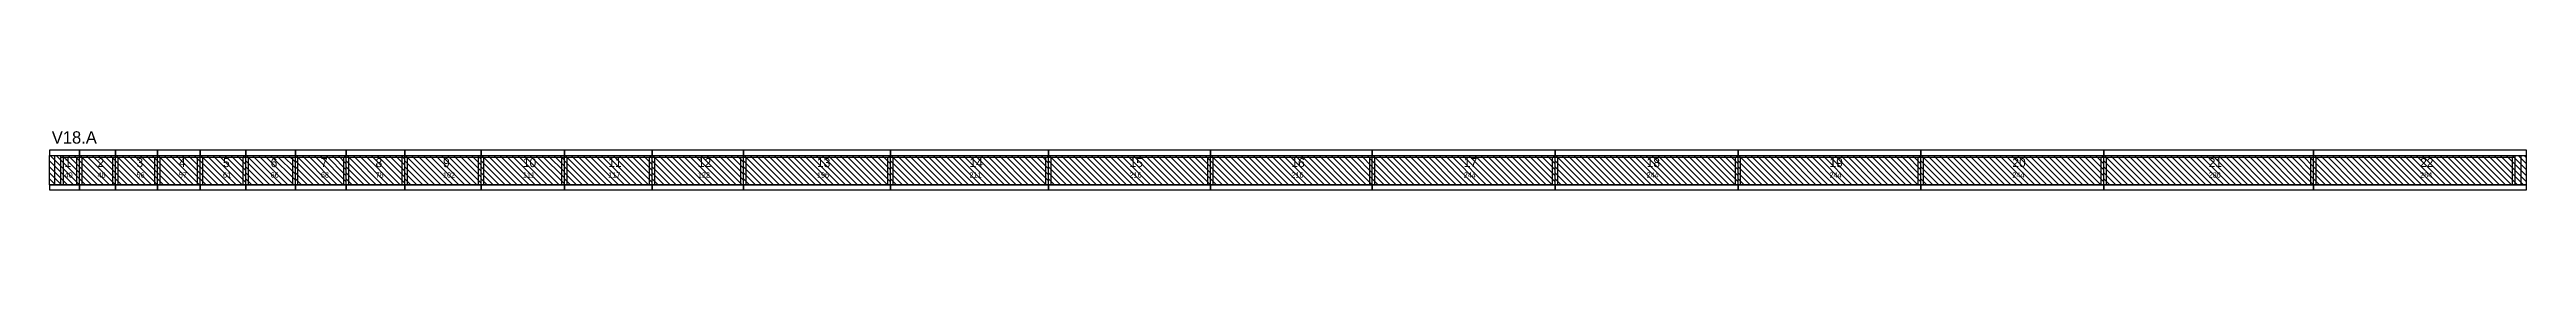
# Model space of a CAD drawing. Header units: metres. Extents: x -10 to 74425, y -2037 to 26.
# Drawn here: x 7406 to 10711, y -339 to -260 of the extents above; entities that cross this region are included whole.
import ezdxf

# ---------------------------------------------------------------- set-up
doc = ezdxf.new("R2010")
doc.units = ezdxf.units.M
doc.layers.add('VIGAS', color=7, linetype='Continuous')

msp = doc.modelspace()

# ---------------------------------------------------------------- texts
at = {"layer": 'VIGAS'}
for s, height, p in [('V18.A', 16.5, (7409.4, -277)), ('1', 12, (7426.4, -308.5)), ('2', 12, (7470.4, -308.5)), ('3', 12, (7522.4, -308.5)), ('4', 12, (7578.9, -308.5)), ('5', 12, (7637.9, -308.5)), ('6', 12, (7701.4, -308.5)), ('7', 12, (7768.4, -308.5)), ('8', 12, (7841.4, -308.5)), ('9', 12, (7931.4, -308.5)), ('10', 12, (8037.9, -308.5)), ('11', 12, (8151.9, -308.5)), ('12', 12, (8271.4, -308.5)), ('13', 12, (8430.4, -308.5)), ('14', 12, (8633.9, -308.5)), ('15', 12, (8847.4, -308.5)), ('16', 12, (9063.4, -308.5)), ('17', 12, (9293.4, -308.5)), ('18', 12, (9537.4, -308.5)), ('19', 12, (9781.4, -308.5)), ('20', 12, (10025.4, -308.5)), ('21', 12, (10287.4, -308.5)), ('22', 12, (10569.4, -308.5)), ('40', 7, (7426.4, -322.5)), ('48', 7, (7470.4, -322.5)), ('56', 7, (7522.4, -322.5)), ('57', 7, (7578.9, -322.5)), ('61', 7, (7637.9, -322.5)), ('66', 7, (7701.4, -322.5)), ('68', 7, (7768.4, -322.5)), ('78', 7, (7841.4, -322.5)), ('102', 7, (7931.4, -322.5)), ('111', 7, (8037.9, -322.5)), ('117', 7, (8151.9, -322.5)), ('122', 7, (8271.4, -322.5)), ('196', 7, (8430.4, -322.5)), ('211', 7, (8633.9, -322.5)), ('216', 7, (8847.4, -322.5)), ('216', 7, (9063.4, -322.5)), ('244', 7, (9293.4, -322.5)), ('244', 7, (9537.4, -322.5)), ('244', 7, (9781.4, -322.5)), ('244', 7, (10025.4, -322.5)), ('280', 7, (10287.4, -322.5)), ('284', 7, (10569.4, -322.5))]:
    msp.add_text(s, height=height, dxfattribs=at).set_placement(p)

# ---------------------------------------------------------------- linework, layer by layer
at = {"layer": 'VIGAS'}
for p, q in [((7406.4, -293), (7446.4, -293)), ((7406.4, -332), (7406.4, -293)), ((7446.4, -332), (7407.4, -293)), ((7413.4, -332), (7413.4, -293)), ((7446.4, -324), (7415.4, -293)), ((7421.4, -332), (7421.4, -293)), ((7421.4, -295.2), (7446.4, -295.2)), ((7446.4, -316), (7423.4, -293)), ((7424.9, -332), (7424.9, -295.2)), ((7446.4, -308), (7431.4, -293)), ((7446.4, -300), (7439.4, -293)), ((7442.9, -332), (7442.9, -295.2)), ((7446.4, -332), (7446.4, -293)), ((7446.4, -332), (7446.4, -293)), ((7446.4, -293), (7494.4, -293)), ((7446.4, -332), (7446.4, -293)), ((7446.4, -332), (7446.4, -293)), ((7446.4, -332), (7446.4, -293)), ((7446.4, -295.2), (7494.4, -295.2)), ((7486.4, -332), (7447.4, -293)), ((7449.9, -332), (7449.9, -295.2)), ((7494.4, -332), (7455.4, -293)), ((7494.4, -324), (7463.4, -293)), ((7494.4, -316), (7471.4, -293)), ((7494.4, -308), (7479.4, -293)), ((7494.4, -300), (7487.4, -293)), ((7490.9, -332), (7490.9, -295.2)), ((7494.4, -332), (7494.4, -293)), ((7494.4, -332), (7494.4, -293)), ((7494.4, -293), (7550.4, -293)), ((7494.4, -332), (7494.4, -293)), ((7494.4, -332), (7494.4, -293)), ((7494.4, -332), (7494.4, -293)), ((7494.4, -295.2), (7550.4, -295.2)), ((7534.4, -332), (7495.4, -293)), ((7497.9, -332), (7497.9, -295.2)), ((7542.4, -332), (7503.4, -293)), ((7550.4, -332), (7511.4, -293)), ((7550.4, -324), (7519.4, -293)), ((7550.4, -316), (7527.4, -293)), ((7550.4, -308), (7535.4, -293)), ((7550.4, -300), (7543.4, -293)), ((7546.9, -332), (7546.9, -295.2)), ((7550.4, -332), (7550.4, -293)), ((7550.4, -332), (7550.4, -293)), ((7550.4, -293), (7607.4, -293)), ((7550.4, -332), (7550.4, -293)), ((7550.4, -332), (7550.4, -293)), ((7550.4, -332), (7550.4, -293)), ((7550.4, -295.2), (7607.4, -295.2)), ((7590.4, -332), (7551.4, -293)), ((7553.9, -332), (7553.9, -295.2)), ((7598.4, -332), (7559.4, -293)), ((7606.4, -332), (7567.4, -293)), ((7607.4, -325), (7575.4, -293)), ((7607.4, -317), (7583.4, -293)), ((7607.4, -309), (7591.4, -293)), ((7607.4, -301), (7599.4, -293)), ((7603.9, -332), (7603.9, -295.2)), ((7607.4, -332), (7607.4, -293)), ((7607.4, -332), (7607.4, -293)), ((7607.4, -293), (7668.4, -293)), ((7607.4, -332), (7607.4, -293)), ((7607.4, -332), (7607.4, -293)), ((7607.4, -332), (7607.4, -293)), ((7607.4, -293), (7607.4, -293)), ((7607.4, -295.2), (7668.4, -295.2)), ((7647.4, -332), (7608.4, -293)), ((7610.9, -332), (7610.9, -295.2)), ((7655.4, -332), (7616.4, -293)), ((7663.4, -332), (7624.4, -293)), ((7668.4, -329), (7632.4, -293)), ((7668.4, -321), (7640.4, -293)), ((7668.4, -313), (7648.4, -293)), ((7668.4, -305), (7656.4, -293)), ((7668.4, -297), (7664.4, -293)), ((7664.9, -332), (7664.9, -295.2)), ((7668.4, -332), (7668.4, -293)), ((7668.4, -332), (7668.4, -293)), ((7668.4, -293), (7734.4, -293)), ((7668.4, -332), (7668.4, -293)), ((7668.4, -332), (7668.4, -293)), ((7668.4, -332), (7668.4, -293)), ((7668.4, -295.2), (7734.4, -295.2)), ((7708.4, -332), (7669.4, -293)), ((7671.9, -332), (7671.9, -295.2)), ((7716.4, -332), (7677.4, -293)), ((7724.4, -332), (7685.4, -293)), ((7732.4, -332), (7693.4, -293)), ((7734.4, -326), (7701.4, -293)), ((7734.4, -318), (7709.4, -293)), ((7734.4, -310), (7717.4, -293)), ((7734.4, -302), (7725.4, -293)), ((7730.9, -332), (7730.9, -295.2)), ((7734.4, -294), (7733.4, -293)), ((7734.4, -332), (7734.4, -293)), ((7734.4, -332), (7734.4, -293)), ((7734.4, -293), (7802.4, -293)), ((7734.4, -332), (7734.4, -293)), ((7734.4, -332), (7734.4, -293)), ((7734.4, -332), (7734.4, -293)), ((7734.4, -295.2), (7802.4, -295.2)), ((7774.4, -332), (7735.4, -293)), ((7737.9, -332), (7737.9, -295.2)), ((7782.4, -332), (7743.4, -293)), ((7790.4, -332), (7751.4, -293)), ((7798.4, -332), (7759.4, -293)), ((7802.4, -328), (7767.4, -293)), ((7802.4, -320), (7775.4, -293)), ((7802.4, -312), (7783.4, -293)), ((7802.4, -304), (7791.4, -293)), ((7798.9, -332), (7798.9, -295.2)), ((7802.4, -296), (7799.4, -293)), ((7802.4, -332), (7802.4, -293)), ((7802.4, -332), (7802.4, -293)), ((7802.4, -293), (7880.4, -293)), ((7802.4, -332), (7802.4, -293)), ((7802.4, -332), (7802.4, -293)), ((7802.4, -332), (7802.4, -293)), ((7802.4, -295.2), (7880.4, -295.2)), ((7842.4, -332), (7803.4, -293)), ((7805.9, -332), (7805.9, -295.2)), ((7850.4, -332), (7811.4, -293)), ((7858.4, -332), (7819.4, -293)), ((7866.4, -332), (7827.4, -293)), ((7874.4, -332), (7835.4, -293)), ((7880.4, -330), (7843.4, -293)), ((7880.4, -322), (7851.4, -293)), ((7880.4, -314), (7859.4, -293)), ((7880.4, -306), (7867.4, -293)), ((7880.4, -298), (7875.4, -293)), ((7876.9, -332), (7876.9, -295.2)), ((7880.4, -332), (7880.4, -293)), ((7880.4, -332), (7880.4, -293)), ((7880.4, -293), (7982.4, -293)), ((7880.4, -332), (7880.4, -293)), ((7880.4, -332), (7880.4, -293)), ((7880.4, -332), (7880.4, -293)), ((7880.4, -295.2), (7982.4, -295.2)), ((7920.4, -332), (7881.4, -293)), ((7883.9, -332), (7883.9, -295.2)), ((7928.4, -332), (7889.4, -293)), ((7936.4, -332), (7897.4, -293)), ((7944.4, -332), (7905.4, -293)), ((7952.4, -332), (7913.4, -293)), ((7960.4, -332), (7921.4, -293)), ((7968.4, -332), (7929.4, -293)), ((7976.4, -332), (7937.4, -293)), ((7982.4, -330), (7945.4, -293)), ((7982.4, -322), (7953.4, -293)), ((7982.4, -314), (7961.4, -293)), ((7982.4, -306), (7969.4, -293)), ((7982.4, -298), (7977.4, -293)), ((7978.9, -332), (7978.9, -295.2)), ((7982.4, -332), (7982.4, -293)), ((7982.4, -332), (7982.4, -293)), ((7982.4, -293), (8093.4, -293)), ((7982.4, -332), (7982.4, -293)), ((7982.4, -332), (7982.4, -293)), ((7982.4, -332), (7982.4, -293)), ((7982.4, -295.2), (8093.4, -295.2)), ((8022.4, -332), (7983.4, -293)), ((7985.9, -332), (7985.9, -295.2)), ((8030.4, -332), (7991.4, -293)), ((8038.4, -332), (7999.4, -293)), ((8046.4, -332), (8007.4, -293)), ((8054.4, -332), (8015.4, -293)), ((8062.4, -332), (8023.4, -293)), ((8070.4, -332), (8031.4, -293)), ((8078.4, -332), (8039.4, -293)), ((8086.4, -332), (8047.4, -293)), ((8093.4, -331), (8055.4, -293)), ((8093.4, -323), (8063.4, -293)), ((8093.4, -315), (8071.4, -293)), ((8093.4, -307), (8079.4, -293)), ((8093.4, -299), (8087.4, -293)), ((8089.9, -332), (8089.9, -295.2)), ((8093.4, -332), (8093.4, -293)), ((8093.4, -332), (8093.4, -293)), ((8093.4, -293), (8210.4, -293)), ((8093.4, -332), (8093.4, -293)), ((8093.4, -332), (8093.4, -293)), ((8093.4, -332), (8093.4, -293)), ((8093.4, -295.2), (8210.4, -295.2)), ((8133.4, -332), (8094.4, -293)), ((8096.9, -332), (8096.9, -295.2)), ((8141.4, -332), (8102.4, -293)), ((8149.4, -332), (8110.4, -293)), ((8157.4, -332), (8118.4, -293)), ((8165.4, -332), (8126.4, -293)), ((8173.4, -332), (8134.4, -293)), ((8181.4, -332), (8142.4, -293)), ((8189.4, -332), (8150.4, -293)), ((8197.4, -332), (8158.4, -293)), ((8205.4, -332), (8166.4, -293)), ((8210.4, -329), (8174.4, -293)), ((8210.4, -321), (8182.4, -293)), ((8210.4, -313), (8190.4, -293)), ((8210.4, -305), (8198.4, -293)), ((8210.4, -297), (8206.4, -293)), ((8206.9, -332), (8206.9, -295.2)), ((8210.4, -332), (8210.4, -293)), ((8210.4, -332), (8210.4, -293)), ((8210.4, -293), (8332.4, -293)), ((8210.4, -332), (8210.4, -293)), ((8210.4, -332), (8210.4, -293)), ((8210.4, -332), (8210.4, -293)), ((8210.4, -295.2), (8332.4, -295.2)), ((8250.4, -332), (8211.4, -293)), ((8213.9, -332), (8213.9, -295.2)), ((8258.4, -332), (8219.4, -293)), ((8266.4, -332), (8227.4, -293)), ((8274.4, -332), (8235.4, -293)), ((8282.4, -332), (8243.4, -293)), ((8290.4, -332), (8251.4, -293)), ((8298.4, -332), (8259.4, -293)), ((8306.4, -332), (8267.4, -293)), ((8314.4, -332), (8275.4, -293)), ((8322.4, -332), (8283.4, -293)), ((8330.4, -332), (8291.4, -293)), ((8332.4, -326), (8299.4, -293)), ((8332.4, -318), (8307.4, -293)), ((8332.4, -310), (8315.4, -293)), ((8332.4, -302), (8323.4, -293)), ((8328.9, -332), (8328.9, -295.2)), ((8332.4, -294), (8331.4, -293)), ((8332.4, -332), (8332.4, -293)), ((8332.4, -332), (8332.4, -293)), ((8332.4, -293), (8528.4, -293)), ((8332.4, -332), (8332.4, -293)), ((8332.4, -332), (8332.4, -293)), ((8332.4, -332), (8332.4, -293)), ((8332.4, -295.2), (8528.4, -295.2)), ((8372.4, -332), (8333.4, -293)), ((8335.9, -332), (8335.9, -295.2)), ((8380.4, -332), (8341.4, -293)), ((8388.4, -332), (8349.4, -293)), ((8396.4, -332), (8357.4, -293)), ((8404.4, -332), (8365.4, -293)), ((8412.4, -332), (8373.4, -293)), ((8420.4, -332), (8381.4, -293)), ((8428.4, -332), (8389.4, -293)), ((8436.4, -332), (8397.4, -293)), ((8444.4, -332), (8405.4, -293)), ((8452.4, -332), (8413.4, -293)), ((8460.4, -332), (8421.4, -293)), ((8468.4, -332), (8429.4, -293)), ((8476.4, -332), (8437.4, -293)), ((8484.4, -332), (8445.4, -293)), ((8492.4, -332), (8453.4, -293)), ((8500.4, -332), (8461.4, -293)), ((8508.4, -332), (8469.4, -293)), ((8516.4, -332), (8477.4, -293)), ((8524.4, -332), (8485.4, -293)), ((8528.4, -328), (8493.4, -293)), ((8528.4, -320), (8501.4, -293)), ((8528.4, -312), (8509.4, -293)), ((8528.4, -304), (8517.4, -293)), ((8524.9, -332), (8524.9, -295.2)), ((8528.4, -296), (8525.4, -293)), ((8528.4, -332), (8528.4, -293)), ((8528.4, -332), (8528.4, -293)), ((8528.4, -293), (8739.4, -293)), ((8528.4, -332), (8528.4, -293)), ((8528.4, -332), (8528.4, -293)), ((8528.4, -332), (8528.4, -293)), ((8528.4, -295.2), (8739.4, -295.2)), ((8568.4, -332), (8529.4, -293)), ((8531.9, -332), (8531.9, -295.2)), ((8576.4, -332), (8537.4, -293)), ((8584.4, -332), (8545.4, -293)), ((8592.4, -332), (8553.4, -293)), ((8600.4, -332), (8561.4, -293)), ((8608.4, -332), (8569.4, -293)), ((8616.4, -332), (8577.4, -293)), ((8624.4, -332), (8585.4, -293)), ((8632.4, -332), (8593.4, -293)), ((8640.4, -332), (8601.4, -293)), ((8648.4, -332), (8609.4, -293)), ((8656.4, -332), (8617.4, -293)), ((8664.4, -332), (8625.4, -293)), ((8672.4, -332), (8633.4, -293)), ((8680.4, -332), (8641.4, -293)), ((8688.4, -332), (8649.4, -293)), ((8696.4, -332), (8657.4, -293)), ((8704.4, -332), (8665.4, -293)), ((8712.4, -332), (8673.4, -293)), ((8720.4, -332), (8681.4, -293)), ((8728.4, -332), (8689.4, -293)), ((8736.4, -332), (8697.4, -293)), ((8739.4, -327), (8705.4, -293)), ((8739.4, -319), (8713.4, -293)), ((8739.4, -311), (8721.4, -293)), ((8739.4, -303), (8729.4, -293)), ((8735.9, -332), (8735.9, -295.2)), ((8739.4, -295), (8737.4, -293)), ((8739.4, -332), (8739.4, -293)), ((8739.4, -332), (8739.4, -293)), ((8739.4, -293), (8955.4, -293)), ((8739.4, -332), (8739.4, -293)), ((8739.4, -332), (8739.4, -293)), ((8739.4, -332), (8739.4, -293)), ((8739.4, -295.2), (8955.4, -295.2)), ((8779.4, -332), (8740.4, -293)), ((8742.9, -332), (8742.9, -295.2)), ((8787.4, -332), (8748.4, -293)), ((8795.4, -332), (8756.4, -293)), ((8803.4, -332), (8764.4, -293)), ((8811.4, -332), (8772.4, -293)), ((8819.4, -332), (8780.4, -293)), ((8827.4, -332), (8788.4, -293)), ((8835.4, -332), (8796.4, -293)), ((8843.4, -332), (8804.4, -293)), ((8851.4, -332), (8812.4, -293)), ((8859.4, -332), (8820.4, -293)), ((8867.4, -332), (8828.4, -293)), ((8875.4, -332), (8836.4, -293)), ((8883.4, -332), (8844.4, -293)), ((8891.4, -332), (8852.4, -293)), ((8899.4, -332), (8860.4, -293)), ((8907.4, -332), (8868.4, -293)), ((8915.4, -332), (8876.4, -293)), ((8923.4, -332), (8884.4, -293)), ((8931.4, -332), (8892.4, -293)), ((8939.4, -332), (8900.4, -293)), ((8947.4, -332), (8908.4, -293)), ((8955.4, -332), (8916.4, -293)), ((8955.4, -324), (8924.4, -293)), ((8955.4, -316), (8932.4, -293)), ((8955.4, -308), (8940.4, -293)), ((8955.4, -300), (8948.4, -293)), ((8951.9, -332), (8951.9, -295.2)), ((8955.4, -332), (8955.4, -293)), ((8955.4, -332), (8955.4, -293)), ((8955.4, -293), (9171.4, -293)), ((8955.4, -332), (8955.4, -293)), ((8955.4, -332), (8955.4, -293)), ((8955.4, -332), (8955.4, -293)), ((8955.4, -295.2), (9171.4, -295.2)), ((8995.4, -332), (8956.4, -293)), ((8958.9, -332), (8958.9, -295.2)), ((9003.4, -332), (8964.4, -293)), ((9011.4, -332), (8972.4, -293)), ((9019.4, -332), (8980.4, -293)), ((9027.4, -332), (8988.4, -293)), ((9035.4, -332), (8996.4, -293)), ((9043.4, -332), (9004.4, -293)), ((9051.4, -332), (9012.4, -293)), ((9059.4, -332), (9020.4, -293)), ((9067.4, -332), (9028.4, -293)), ((9075.4, -332), (9036.4, -293)), ((9083.4, -332), (9044.4, -293)), ((9091.4, -332), (9052.4, -293)), ((9099.4, -332), (9060.4, -293)), ((9107.4, -332), (9068.4, -293)), ((9115.4, -332), (9076.4, -293)), ((9123.4, -332), (9084.4, -293)), ((9131.4, -332), (9092.4, -293)), ((9139.4, -332), (9100.4, -293)), ((9147.4, -332), (9108.4, -293)), ((9155.4, -332), (9116.4, -293)), ((9163.4, -332), (9124.4, -293)), ((9171.4, -332), (9132.4, -293)), ((9171.4, -324), (9140.4, -293)), ((9171.4, -316), (9148.4, -293)), ((9171.4, -308), (9156.4, -293)), ((9171.4, -300), (9164.4, -293)), ((9167.9, -332), (9167.9, -295.2)), ((9171.4, -332), (9171.4, -293)), ((9171.4, -332), (9171.4, -293)), ((9171.4, -293), (9415.4, -293)), ((9171.4, -332), (9171.4, -293)), ((9171.4, -332), (9171.4, -293)), ((9171.4, -332), (9171.4, -293)), ((9171.4, -295.2), (9415.4, -295.2)), ((9211.4, -332), (9172.4, -293)), ((9174.9, -332), (9174.9, -295.2)), ((9219.4, -332), (9180.4, -293)), ((9227.4, -332), (9188.4, -293)), ((9235.4, -332), (9196.4, -293)), ((9243.4, -332), (9204.4, -293)), ((9251.4, -332), (9212.4, -293)), ((9259.4, -332), (9220.4, -293)), ((9267.4, -332), (9228.4, -293)), ((9275.4, -332), (9236.4, -293)), ((9283.4, -332), (9244.4, -293)), ((9291.4, -332), (9252.4, -293)), ((9299.4, -332), (9260.4, -293)), ((9307.4, -332), (9268.4, -293)), ((9315.4, -332), (9276.4, -293)), ((9323.4, -332), (9284.4, -293)), ((9331.4, -332), (9292.4, -293)), ((9339.4, -332), (9300.4, -293)), ((9347.4, -332), (9308.4, -293)), ((9355.4, -332), (9316.4, -293)), ((9363.4, -332), (9324.4, -293)), ((9371.4, -332), (9332.4, -293)), ((9379.4, -332), (9340.4, -293)), ((9387.4, -332), (9348.4, -293)), ((9395.4, -332), (9356.4, -293)), ((9403.4, -332), (9364.4, -293)), ((9411.4, -332), (9372.4, -293)), ((9415.4, -328), (9380.4, -293)), ((9415.4, -320), (9388.4, -293)), ((9415.4, -312), (9396.4, -293)), ((9415.4, -304), (9404.4, -293)), ((9411.9, -332), (9411.9, -295.2)), ((9415.4, -296), (9412.4, -293)), ((9415.4, -332), (9415.4, -293)), ((9415.4, -332), (9415.4, -293)), ((9415.4, -293), (9659.4, -293)), ((9415.4, -332), (9415.4, -293)), ((9415.4, -332), (9415.4, -293)), ((9415.4, -332), (9415.4, -293)), ((9415.4, -295.2), (9659.4, -295.2)), ((9455.4, -332), (9416.4, -293)), ((9418.9, -332), (9418.9, -295.2)), ((9463.4, -332), (9424.4, -293)), ((9471.4, -332), (9432.4, -293)), ((9479.4, -332), (9440.4, -293)), ((9487.4, -332), (9448.4, -293)), ((9495.4, -332), (9456.4, -293)), ((9503.4, -332), (9464.4, -293)), ((9511.4, -332), (9472.4, -293)), ((9519.4, -332), (9480.4, -293)), ((9527.4, -332), (9488.4, -293)), ((9535.4, -332), (9496.4, -293)), ((9543.4, -332), (9504.4, -293)), ((9551.4, -332), (9512.4, -293)), ((9559.4, -332), (9520.4, -293)), ((9567.4, -332), (9528.4, -293)), ((9575.4, -332), (9536.4, -293)), ((9583.4, -332), (9544.4, -293)), ((9591.4, -332), (9552.4, -293)), ((9599.4, -332), (9560.4, -293)), ((9607.4, -332), (9568.4, -293)), ((9615.4, -332), (9576.4, -293)), ((9623.4, -332), (9584.4, -293)), ((9631.4, -332), (9592.4, -293)), ((9639.4, -332), (9600.4, -293)), ((9647.4, -332), (9608.4, -293)), ((9655.4, -332), (9616.4, -293)), ((9659.4, -328), (9624.4, -293)), ((9659.4, -320), (9632.4, -293)), ((9659.4, -312), (9640.4, -293)), ((9659.4, -304), (9648.4, -293)), ((9655.9, -332), (9655.9, -295.2)), ((9659.4, -296), (9656.4, -293)), ((9659.4, -332), (9659.4, -293)), ((9659.4, -332), (9659.4, -293)), ((9659.4, -293), (9903.4, -293)), ((9659.4, -332), (9659.4, -293)), ((9659.4, -332), (9659.4, -293)), ((9659.4, -332), (9659.4, -293)), ((9659.4, -295.2), (9903.4, -295.2)), ((9699.4, -332), (9660.4, -293)), ((9662.9, -332), (9662.9, -295.2)), ((9707.4, -332), (9668.4, -293)), ((9715.4, -332), (9676.4, -293)), ((9723.4, -332), (9684.4, -293)), ((9731.4, -332), (9692.4, -293)), ((9739.4, -332), (9700.4, -293)), ((9747.4, -332), (9708.4, -293)), ((9755.4, -332), (9716.4, -293)), ((9763.4, -332), (9724.4, -293)), ((9771.4, -332), (9732.4, -293)), ((9779.4, -332), (9740.4, -293)), ((9787.4, -332), (9748.4, -293)), ((9795.4, -332), (9756.4, -293)), ((9803.4, -332), (9764.4, -293)), ((9811.4, -332), (9772.4, -293)), ((9819.4, -332), (9780.4, -293)), ((9827.4, -332), (9788.4, -293)), ((9835.4, -332), (9796.4, -293)), ((9843.4, -332), (9804.4, -293)), ((9851.4, -332), (9812.4, -293)), ((9859.4, -332), (9820.4, -293)), ((9867.4, -332), (9828.4, -293)), ((9875.4, -332), (9836.4, -293)), ((9883.4, -332), (9844.4, -293)), ((9891.4, -332), (9852.4, -293)), ((9899.4, -332), (9860.4, -293)), ((9903.4, -328), (9868.4, -293)), ((9903.4, -320), (9876.4, -293)), ((9903.4, -312), (9884.4, -293)), ((9903.4, -304), (9892.4, -293)), ((9899.9, -332), (9899.9, -295.2)), ((9903.4, -296), (9900.4, -293)), ((9903.4, -332), (9903.4, -293)), ((9903.4, -332), (9903.4, -293)), ((9903.4, -293), (10147.4, -293)), ((9903.4, -332), (9903.4, -293)), ((9903.4, -332), (9903.4, -293)), ((9903.4, -332), (9903.4, -293)), ((9903.4, -295.2), (10147.4, -295.2)), ((9943.4, -332), (9904.4, -293)), ((9906.9, -332), (9906.9, -295.2)), ((9951.4, -332), (9912.4, -293)), ((9959.4, -332), (9920.4, -293)), ((9967.4, -332), (9928.4, -293)), ((9975.4, -332), (9936.4, -293)), ((9983.4, -332), (9944.4, -293)), ((9991.4, -332), (9952.4, -293)), ((9999.4, -332), (9960.4, -293)), ((10007.4, -332), (9968.4, -293)), ((10015.4, -332), (9976.4, -293)), ((10023.4, -332), (9984.4, -293)), ((10031.4, -332), (9992.4, -293)), ((10039.4, -332), (10000.4, -293)), ((10047.4, -332), (10008.4, -293)), ((10055.4, -332), (10016.4, -293)), ((10063.4, -332), (10024.4, -293)), ((10071.4, -332), (10032.4, -293)), ((10079.4, -332), (10040.4, -293)), ((10087.4, -332), (10048.4, -293)), ((10095.4, -332), (10056.4, -293)), ((10103.4, -332), (10064.4, -293)), ((10111.4, -332), (10072.4, -293)), ((10119.4, -332), (10080.4, -293)), ((10127.4, -332), (10088.4, -293)), ((10135.4, -332), (10096.4, -293)), ((10143.4, -332), (10104.4, -293)), ((10147.4, -328), (10112.4, -293)), ((10147.4, -320), (10120.4, -293)), ((10147.4, -312), (10128.4, -293)), ((10147.4, -304), (10136.4, -293)), ((10143.9, -332), (10143.9, -295.2)), ((10147.4, -296), (10144.4, -293)), ((10147.4, -332), (10147.4, -293)), ((10147.4, -332), (10147.4, -293)), ((10147.4, -293), (10427.4, -293)), ((10147.4, -332), (10147.4, -293)), ((10147.4, -332), (10147.4, -293)), ((10147.4, -332), (10147.4, -293)), ((10147.4, -295.2), (10427.4, -295.2)), ((10187.4, -332), (10148.4, -293)), ((10150.9, -332), (10150.9, -295.2)), ((10195.4, -332), (10156.4, -293)), ((10203.4, -332), (10164.4, -293)), ((10211.4, -332), (10172.4, -293)), ((10219.4, -332), (10180.4, -293)), ((10227.4, -332), (10188.4, -293)), ((10235.4, -332), (10196.4, -293)), ((10243.4, -332), (10204.4, -293)), ((10251.4, -332), (10212.4, -293)), ((10259.4, -332), (10220.4, -293)), ((10267.4, -332), (10228.4, -293)), ((10275.4, -332), (10236.4, -293)), ((10283.4, -332), (10244.4, -293)), ((10291.4, -332), (10252.4, -293)), ((10299.4, -332), (10260.4, -293)), ((10307.4, -332), (10268.4, -293)), ((10315.4, -332), (10276.4, -293)), ((10323.4, -332), (10284.4, -293)), ((10331.4, -332), (10292.4, -293)), ((10339.4, -332), (10300.4, -293)), ((10347.4, -332), (10308.4, -293)), ((10355.4, -332), (10316.4, -293)), ((10363.4, -332), (10324.4, -293)), ((10371.4, -332), (10332.4, -293)), ((10379.4, -332), (10340.4, -293)), ((10387.4, -332), (10348.4, -293)), ((10395.4, -332), (10356.4, -293)), ((10403.4, -332), (10364.4, -293)), ((10411.4, -332), (10372.4, -293)), ((10419.4, -332), (10380.4, -293)), ((10427.4, -332), (10388.4, -293)), ((10427.4, -324), (10396.4, -293)), ((10427.4, -316), (10404.4, -293)), ((10427.4, -308), (10412.4, -293)), ((10427.4, -300), (10420.4, -293)), ((10423.9, -332), (10423.9, -295.2)), ((10427.4, -332), (10427.4, -293)), ((10427.4, -332), (10427.4, -293)), ((10427.4, -293), (10711.4, -293)), ((10427.4, -332), (10427.4, -293)), ((10427.4, -332), (10427.4, -293)), ((10427.4, -332), (10427.4, -293)), ((10427.4, -295.2), (10696.4, -295.2)), ((10467.4, -332), (10428.4, -293)), ((10430.9, -332), (10430.9, -295.2)), ((10475.4, -332), (10436.4, -293)), ((10483.4, -332), (10444.4, -293)), ((10491.4, -332), (10452.4, -293)), ((10499.4, -332), (10460.4, -293)), ((10507.4, -332), (10468.4, -293)), ((10515.4, -332), (10476.4, -293)), ((10523.4, -332), (10484.4, -293)), ((10531.4, -332), (10492.4, -293)), ((10539.4, -332), (10500.4, -293)), ((10547.4, -332), (10508.4, -293)), ((10555.4, -332), (10516.4, -293)), ((10563.4, -332), (10524.4, -293)), ((10571.4, -332), (10532.4, -293)), ((10579.4, -332), (10540.4, -293)), ((10587.4, -332), (10548.4, -293)), ((10595.4, -332), (10556.4, -293)), ((10603.4, -332), (10564.4, -293)), ((10611.4, -332), (10572.4, -293)), ((10619.4, -332), (10580.4, -293)), ((10627.4, -332), (10588.4, -293)), ((10635.4, -332), (10596.4, -293)), ((10643.4, -332), (10604.4, -293)), ((10651.4, -332), (10612.4, -293)), ((10659.4, -332), (10620.4, -293)), ((10667.4, -332), (10628.4, -293)), ((10675.4, -332), (10636.4, -293)), ((10683.4, -332), (10644.4, -293)), ((10691.4, -332), (10652.4, -293)), ((10699.4, -332), (10660.4, -293)), ((10707.4, -332), (10668.4, -293)), ((10711.4, -328), (10676.4, -293)), ((10711.4, -320), (10684.4, -293)), ((10711.4, -312), (10692.4, -293)), ((10692.9, -332), (10692.9, -295.2)), ((10696.4, -332), (10696.4, -293)), ((10711.4, -304), (10700.4, -293)), ((10704.4, -332), (10704.4, -293)), ((10711.4, -296), (10708.4, -293)), ((10711.4, -332), (10711.4, -293)), ((7438.4, -332), (7406.4, -300)), ((7430.4, -332), (7406.4, -308)), ((7422.4, -332), (7406.4, -316)), ((7414.4, -332), (7406.4, -324)), ((7478.4, -332), (7446.4, -300)), ((7470.4, -332), (7446.4, -308)), ((7462.4, -332), (7446.4, -316)), ((7454.4, -332), (7446.4, -324)), ((7526.4, -332), (7494.4, -300)), ((7518.4, -332), (7494.4, -308)), ((7510.4, -332), (7494.4, -316)), ((7502.4, -332), (7494.4, -324)), ((7582.4, -332), (7550.4, -300)), ((7574.4, -332), (7550.4, -308)), ((7566.4, -332), (7550.4, -316)), ((7558.4, -332), (7550.4, -324)), ((7639.4, -332), (7607.4, -300)), ((7631.4, -332), (7607.4, -308)), ((7623.4, -332), (7607.4, -316)), ((7615.4, -332), (7607.4, -324)), ((7700.4, -332), (7668.4, -300)), ((7692.4, -332), (7668.4, -308)), ((7684.4, -332), (7668.4, -316)), ((7676.4, -332), (7668.4, -324)), ((7766.4, -332), (7734.4, -300)), ((7758.4, -332), (7734.4, -308)), ((7750.4, -332), (7734.4, -316)), ((7742.4, -332), (7734.4, -324)), ((7834.4, -332), (7802.4, -300)), ((7826.4, -332), (7802.4, -308)), ((7818.4, -332), (7802.4, -316)), ((7810.4, -332), (7802.4, -324)), ((7912.4, -332), (7880.4, -300)), ((7904.4, -332), (7880.4, -308)), ((7896.4, -332), (7880.4, -316)), ((7888.4, -332), (7880.4, -324)), ((8014.4, -332), (7982.4, -300)), ((8006.4, -332), (7982.4, -308)), ((7998.4, -332), (7982.4, -316)), ((7990.4, -332), (7982.4, -324)), ((8125.4, -332), (8093.4, -300)), ((8117.4, -332), (8093.4, -308)), ((8109.4, -332), (8093.4, -316)), ((8101.4, -332), (8093.4, -324)), ((8242.4, -332), (8210.4, -300)), ((8234.4, -332), (8210.4, -308)), ((8226.4, -332), (8210.4, -316)), ((8218.4, -332), (8210.4, -324)), ((8364.4, -332), (8332.4, -300)), ((8356.4, -332), (8332.4, -308)), ((8348.4, -332), (8332.4, -316)), ((8340.4, -332), (8332.4, -324)), ((8560.4, -332), (8528.4, -300)), ((8552.4, -332), (8528.4, -308)), ((8544.4, -332), (8528.4, -316)), ((8536.4, -332), (8528.4, -324)), ((8771.4, -332), (8739.4, -300)), ((8763.4, -332), (8739.4, -308)), ((8755.4, -332), (8739.4, -316)), ((8747.4, -332), (8739.4, -324)), ((8987.4, -332), (8955.4, -300)), ((8979.4, -332), (8955.4, -308)), ((8971.4, -332), (8955.4, -316)), ((8963.4, -332), (8955.4, -324)), ((9203.4, -332), (9171.4, -300)), ((9195.4, -332), (9171.4, -308)), ((9187.4, -332), (9171.4, -316)), ((9179.4, -332), (9171.4, -324)), ((9447.4, -332), (9415.4, -300)), ((9439.4, -332), (9415.4, -308)), ((9431.4, -332), (9415.4, -316)), ((9423.4, -332), (9415.4, -324)), ((9691.4, -332), (9659.4, -300)), ((9683.4, -332), (9659.4, -308)), ((9675.4, -332), (9659.4, -316)), ((9667.4, -332), (9659.4, -324)), ((9935.4, -332), (9903.4, -300)), ((9927.4, -332), (9903.4, -308)), ((9919.4, -332), (9903.4, -316)), ((9911.4, -332), (9903.4, -324)), ((10179.4, -332), (10147.4, -300)), ((10171.4, -332), (10147.4, -308)), ((10163.4, -332), (10147.4, -316)), ((10155.4, -332), (10147.4, -324)), ((10459.4, -332), (10427.4, -300)), ((10451.4, -332), (10427.4, -308)), ((10443.4, -332), (10427.4, -316)), ((10435.4, -332), (10427.4, -324)), ((7406.4, -332), (7446.4, -332)), ((7406.4, -332), (7406.4, -332)), ((7421.4, -332), (7424.9, -332)), ((7442.9, -332), (7446.4, -332)), ((7446.4, -332), (7494.4, -332)), ((7446.4, -332), (7449.9, -332)), ((7446.4, -332), (7446.4, -332)), ((7490.9, -332), (7494.4, -332)), ((7494.4, -332), (7550.4, -332)), ((7494.4, -332), (7497.9, -332)), ((7494.4, -332), (7494.4, -332)), ((7546.9, -332), (7550.4, -332)), ((7550.4, -332), (7607.4, -332)), ((7550.4, -332), (7553.9, -332)), ((7550.4, -332), (7550.4, -332)), ((7603.9, -332), (7607.4, -332)), ((7607.4, -332), (7668.4, -332)), ((7607.4, -332), (7610.9, -332)), ((7607.4, -332), (7607.4, -332)), ((7664.9, -332), (7668.4, -332)), ((7668.4, -332), (7734.4, -332)), ((7668.4, -332), (7671.9, -332)), ((7668.4, -332), (7668.4, -332)), ((7730.9, -332), (7734.4, -332)), ((7734.4, -332), (7802.4, -332)), ((7734.4, -332), (7737.9, -332)), ((7734.4, -332), (7734.4, -332)), ((7798.9, -332), (7802.4, -332)), ((7802.4, -332), (7880.4, -332)), ((7802.4, -332), (7805.9, -332)), ((7802.4, -332), (7802.4, -332)), ((7876.9, -332), (7880.4, -332)), ((7880.4, -332), (7982.4, -332)), ((7880.4, -332), (7883.9, -332)), ((7880.4, -332), (7880.4, -332)), ((7978.9, -332), (7982.4, -332)), ((7982.4, -332), (8093.4, -332)), ((7982.4, -332), (7985.9, -332)), ((7982.4, -332), (7982.4, -332)), ((8089.9, -332), (8093.4, -332)), ((8093.4, -332), (8210.4, -332)), ((8093.4, -332), (8096.9, -332)), ((8093.4, -332), (8093.4, -332)), ((8206.9, -332), (8210.4, -332)), ((8210.4, -332), (8332.4, -332)), ((8210.4, -332), (8213.9, -332)), ((8210.4, -332), (8210.4, -332)), ((8328.9, -332), (8332.4, -332)), ((8332.4, -332), (8528.4, -332)), ((8332.4, -332), (8335.9, -332)), ((8332.4, -332), (8332.4, -332)), ((8524.9, -332), (8528.4, -332)), ((8528.4, -332), (8739.4, -332)), ((8528.4, -332), (8531.9, -332)), ((8528.4, -332), (8528.4, -332)), ((8735.9, -332), (8739.4, -332)), ((8739.4, -332), (8955.4, -332)), ((8739.4, -332), (8742.9, -332)), ((8739.4, -332), (8739.4, -332)), ((8951.9, -332), (8955.4, -332)), ((8955.4, -332), (9171.4, -332)), ((8955.4, -332), (8958.9, -332)), ((8955.4, -332), (8955.4, -332)), ((9167.9, -332), (9171.4, -332)), ((9171.4, -332), (9415.4, -332)), ((9171.4, -332), (9174.9, -332)), ((9171.4, -332), (9171.4, -332)), ((9411.9, -332), (9415.4, -332)), ((9415.4, -332), (9659.4, -332)), ((9415.4, -332), (9418.9, -332)), ((9415.4, -332), (9415.4, -332)), ((9655.9, -332), (9659.4, -332)), ((9659.4, -332), (9903.4, -332)), ((9659.4, -332), (9662.9, -332)), ((9659.4, -332), (9659.4, -332)), ((9899.9, -332), (9903.4, -332)), ((9903.4, -332), (10147.4, -332)), ((9903.4, -332), (9906.9, -332)), ((9903.4, -332), (9903.4, -332)), ((10143.9, -332), (10147.4, -332)), ((10147.4, -332), (10427.4, -332)), ((10147.4, -332), (10150.9, -332)), ((10147.4, -332), (10147.4, -332)), ((10423.9, -332), (10427.4, -332)), ((10427.4, -332), (10711.4, -332)), ((10427.4, -332), (10430.9, -332)), ((10427.4, -332), (10427.4, -332)), ((10692.9, -332), (10696.4, -332))]:
    msp.add_line(p, q, dxfattribs=at)
for points in [[(7406.4, -293), (7446.4, -293), (7446.4, -286), (7406.4, -286)], [(7446.4, -293), (7494.4, -293), (7494.4, -286), (7446.4, -286)], [(7494.4, -293), (7550.4, -293), (7550.4, -286), (7494.4, -286)], [(7550.4, -293), (7607.4, -293), (7607.4, -286), (7550.4, -286)], [(7607.4, -293), (7668.4, -293), (7668.4, -286), (7607.4, -286)], [(7668.4, -293), (7734.4, -293), (7734.4, -286), (7668.4, -286)], [(7734.4, -293), (7802.4, -293), (7802.4, -286), (7734.4, -286)], [(7802.4, -293), (7880.4, -293), (7880.4, -286), (7802.4, -286)], [(7880.4, -293), (7982.4, -293), (7982.4, -286), (7880.4, -286)], [(7982.4, -293), (8093.4, -293), (8093.4, -286), (7982.4, -286)], [(8093.4, -293), (8210.4, -293), (8210.4, -286), (8093.4, -286)], [(8210.4, -293), (8332.4, -293), (8332.4, -286), (8210.4, -286)], [(8332.4, -293), (8528.4, -293), (8528.4, -286), (8332.4, -286)], [(8528.4, -293), (8739.4, -293), (8739.4, -286), (8528.4, -286)], [(8739.4, -293), (8955.4, -293), (8955.4, -286), (8739.4, -286)], [(8955.4, -293), (9171.4, -293), (9171.4, -286), (8955.4, -286)], [(9171.4, -293), (9415.4, -293), (9415.4, -286), (9171.4, -286)], [(9415.4, -293), (9659.4, -293), (9659.4, -286), (9415.4, -286)], [(9659.4, -293), (9903.4, -293), (9903.4, -286), (9659.4, -286)], [(9903.4, -293), (10147.4, -293), (10147.4, -286), (9903.4, -286)], [(10147.4, -293), (10427.4, -293), (10427.4, -286), (10147.4, -286)], [(10427.4, -293), (10711.4, -293), (10711.4, -286), (10427.4, -286)], [(7406.4, -339), (7446.4, -339), (7446.4, -332), (7406.4, -332)], [(7446.4, -339), (7494.4, -339), (7494.4, -332), (7446.4, -332)], [(7494.4, -339), (7550.4, -339), (7550.4, -332), (7494.4, -332)], [(7550.4, -339), (7607.4, -339), (7607.4, -332), (7550.4, -332)], [(7607.4, -339), (7668.4, -339), (7668.4, -332), (7607.4, -332)], [(7668.4, -339), (7734.4, -339), (7734.4, -332), (7668.4, -332)], [(7734.4, -339), (7802.4, -339), (7802.4, -332), (7734.4, -332)], [(7802.4, -339), (7880.4, -339), (7880.4, -332), (7802.4, -332)], [(7880.4, -339), (7982.4, -339), (7982.4, -332), (7880.4, -332)], [(7982.4, -339), (8093.4, -339), (8093.4, -332), (7982.4, -332)], [(8093.4, -339), (8210.4, -339), (8210.4, -332), (8093.4, -332)], [(8210.4, -339), (8332.4, -339), (8332.4, -332), (8210.4, -332)], [(8332.4, -339), (8528.4, -339), (8528.4, -332), (8332.4, -332)], [(8528.4, -339), (8739.4, -339), (8739.4, -332), (8528.4, -332)], [(8739.4, -339), (8955.4, -339), (8955.4, -332), (8739.4, -332)], [(8955.4, -339), (9171.4, -339), (9171.4, -332), (8955.4, -332)], [(9171.4, -339), (9415.4, -339), (9415.4, -332), (9171.4, -332)], [(9415.4, -339), (9659.4, -339), (9659.4, -332), (9415.4, -332)], [(9659.4, -339), (9903.4, -339), (9903.4, -332), (9659.4, -332)], [(9903.4, -339), (10147.4, -339), (10147.4, -332), (9903.4, -332)], [(10147.4, -339), (10427.4, -339), (10427.4, -332), (10147.4, -332)], [(10427.4, -339), (10711.4, -339), (10711.4, -332), (10427.4, -332)]]:
    msp.add_lwpolyline(points, close=True, dxfattribs=at)

msp.set_redraw_order([(e.dxf.handle, doc.entitydb.next_handle()) for e in msp.query("TEXT MTEXT ATTDEF DIMENSION ARC_DIMENSION")])  # texts and dimensions are drawn at this point

doc.saveas('drawing.dxf')
